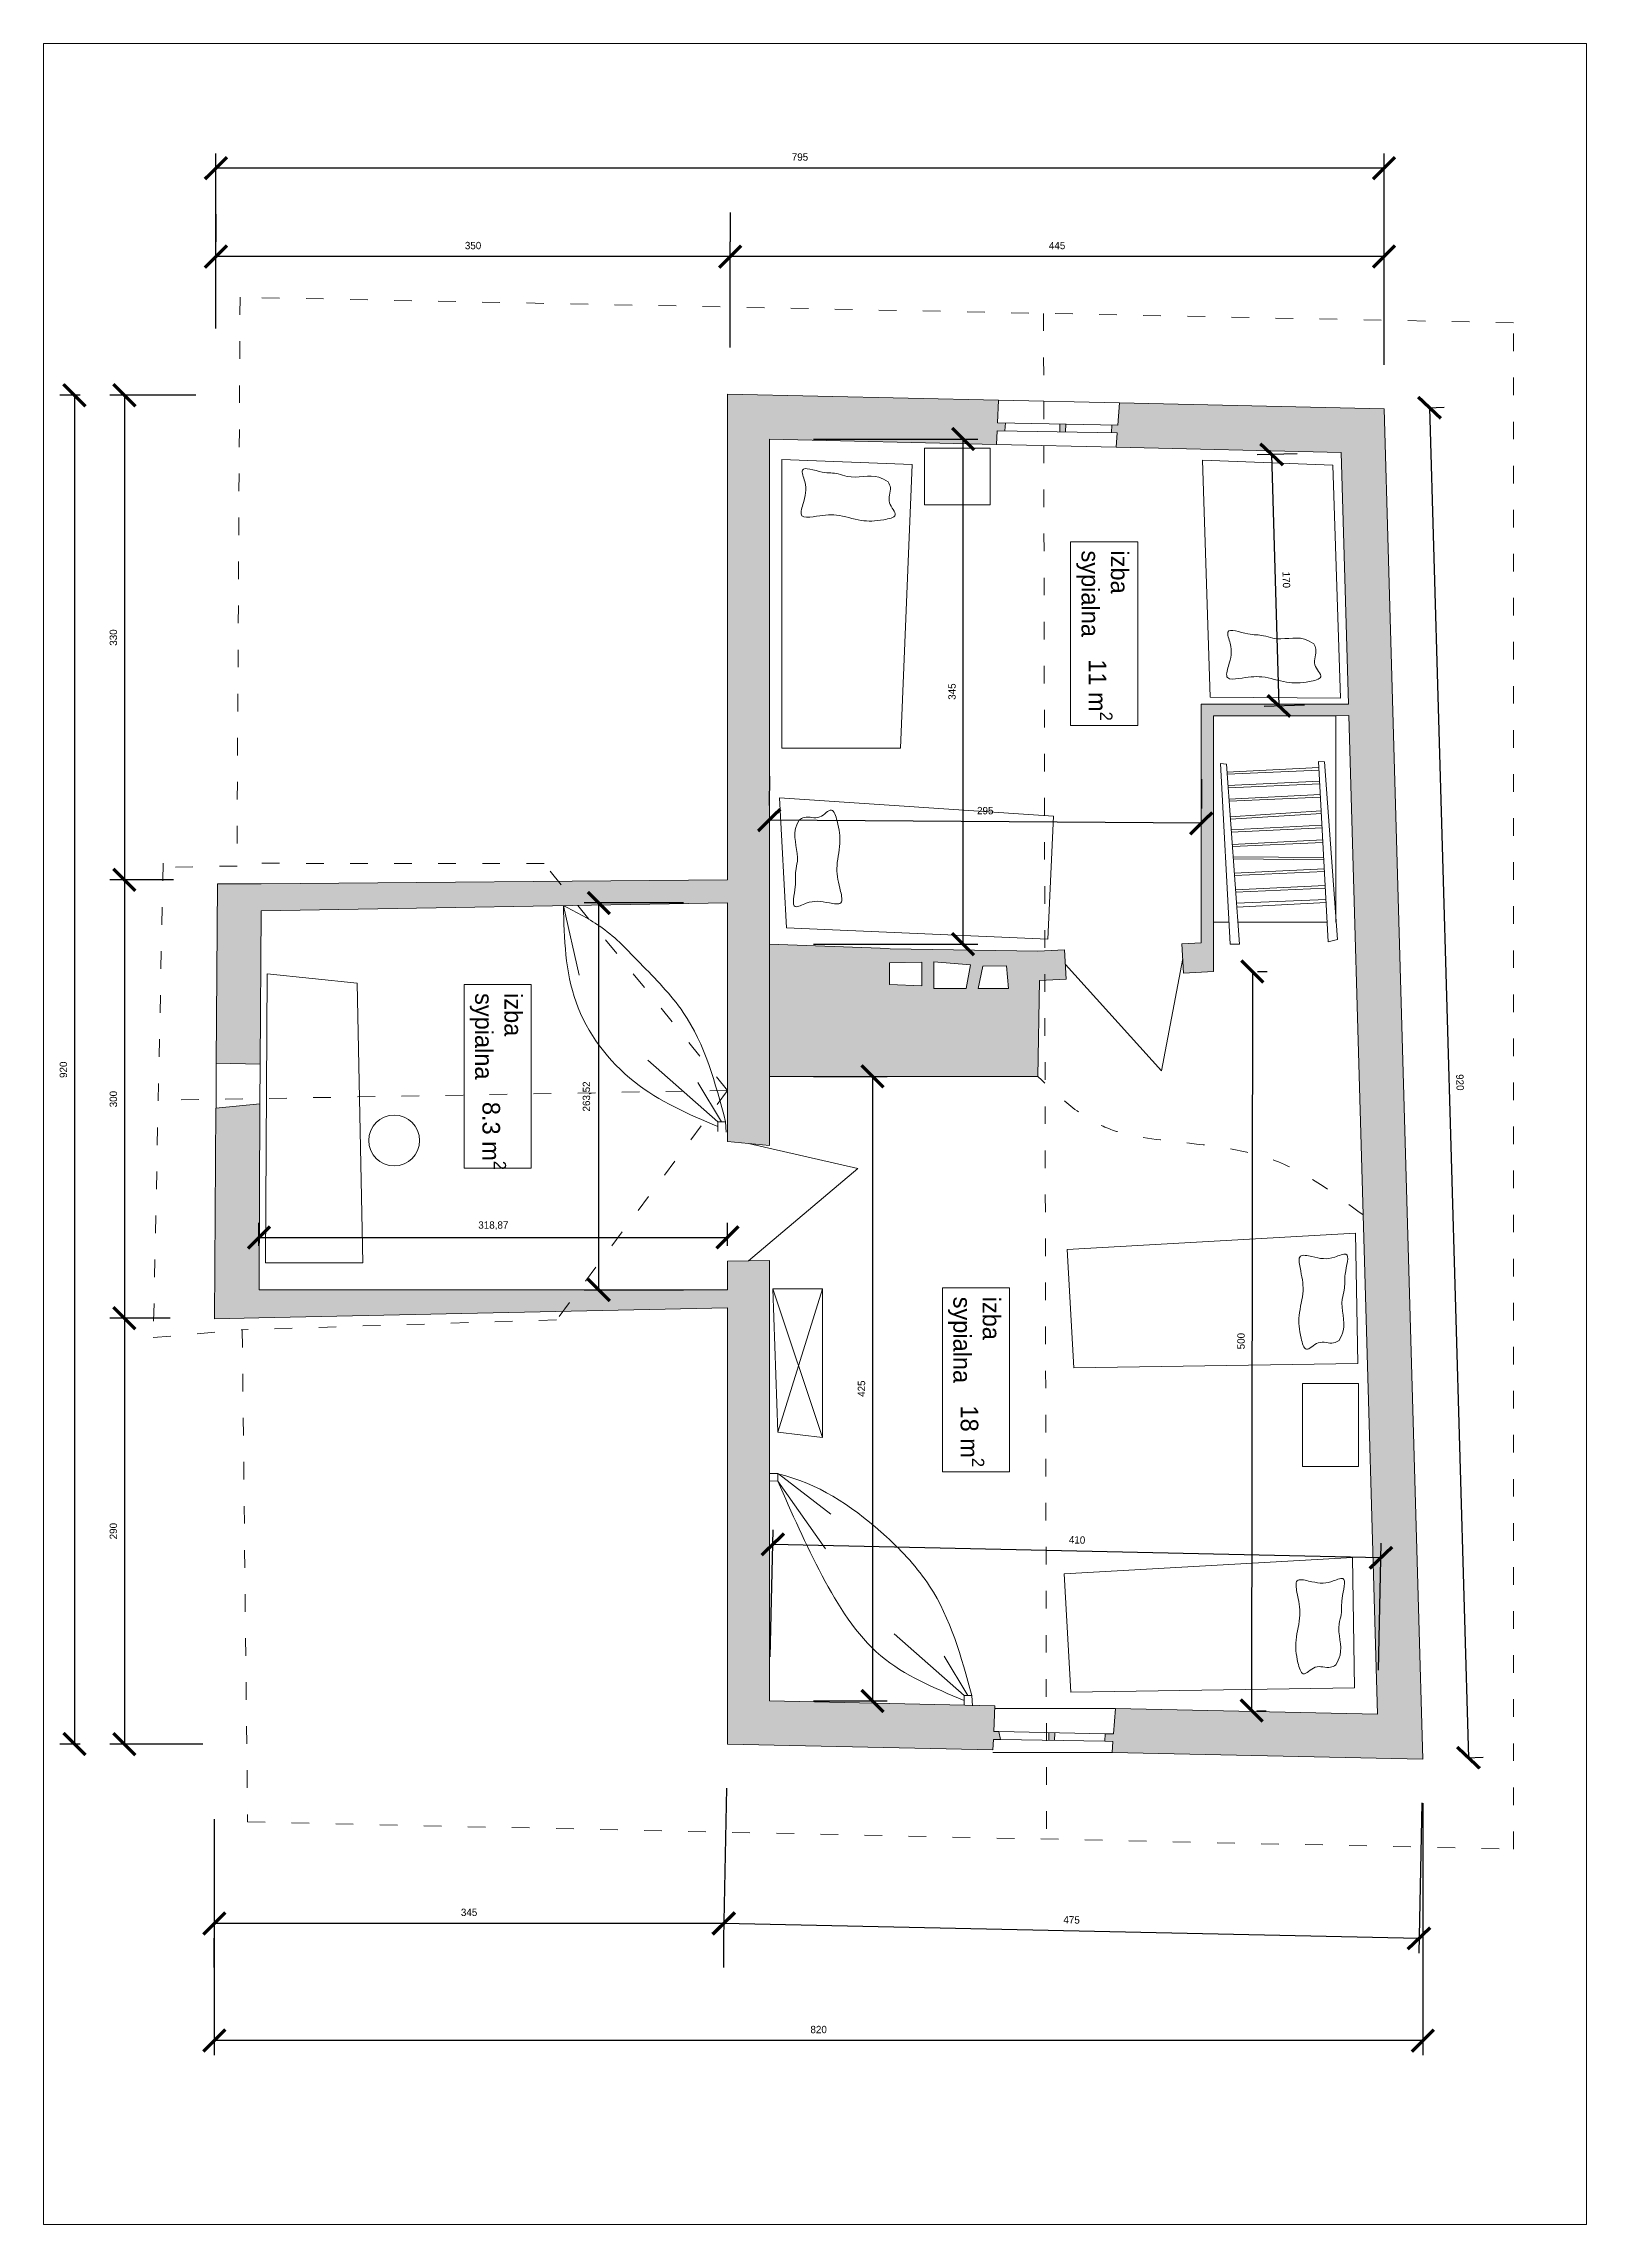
# Model space of a CAD drawing. Header units: centimetres. Extents: x 2280 to 32242, y -4577 to 2534.
# Drawn here: x 21939 to 22989, y -594 to 891 of the extents above; entities that cross this region are included whole.
import ezdxf

# ---------------------------------------------------------------- set-up
doc = ezdxf.new("R2010")
doc.units = ezdxf.units.CM
doc.linetypes.add('ACAD_ISO03W100', pattern=[30, 12, -18])
doc.layers.get('0').update_dxf_attribs({"lineweight": 15})
for name, color, linetype, lineweight in [('dim', 40, 'Continuous', 0), ('drzwi', 82, 'Continuous', 15), ('obiekty', 22, 'Continuous', 5), ('przerywana', 7, 'ACAD_ISO03W100', 0)]:
    doc.layers.add(name, color=color, linetype=linetype, lineweight=lineweight)
doc.styles.get("Standard").update_dxf_attribs({"font": 'cdm.shx'})
doc.dimstyles.new('mojje', dxfattribs={"dimtxt": 5, "dimasz": 15, "dimexe": 10, "dimexo": 30, "dimgap": 5, "dimtad": 1, "dimtxsty": 'Standard', "dimblk": 'ARCHTICK', "dimcen": 0, "dimadec": 0, "dimazin": 0, "dimtfac": 1, "dimtmove": 0, "dimatfit": 3, "dimldrblk": 'NONE', "dimfxl": 1, "dimarcsym": 2})

msp = doc.modelspace()

# ---------------------------------------------------------------- texts
at = {"layer": 'dim', "char_height": 12, "attachment_point": 1, "rotation": 270}
for s, insert in [('{\\Fcdm_nc|c238;izba sypialna}', (22677.218, 546.29)), ('\\A1;{\\Fcdm_nc|c238;11 m\\H0.7x;\\S2^ ;}', (22666.277, 472.201)), ('{\\Fcdm_nc|c238;izba sypialna}', (22264.492, 244.903)), ('\\A1;{\\Fcdm_nc|c238;8.3 m\\H0.7x;\\S2^ ;}', (22253.551, 170.814)), ('{\\Fcdm_nc|c238;izba sypialna}', (22589.993, 38.174)), ('\\A1;{\\Fcdm_nc|c238;18 m\\H0.7x;\\S2^ ;}', (22579.052, -35.916))]:
    msp.add_mtext_dynamic_manual_height_columns(s, width=84.70263, gutter_width=12.5, heights=[0], dxfattribs=dict(at, insert=insert))

# ---------------------------------------------------------------- blocks, each defined once
blk = doc.blocks.new('_ArchTick')
at = {"color": 0, "linetype": 'ByBlock', "const_width": 0.15}
blk.add_lwpolyline([(-0.5, -0.5), (0.5, 0.5)], dxfattribs=at)
blk = doc.blocks.new('*D45')
at = {"layer": 'Defpoints', "color": 0, "transparency": 16777216}
for p in [(22056.1, 806.7), (22056.1, 667.5), (22851.1, 642.6)]:
    blk.add_point(p, dxfattribs=at)
at = {"layer": 'dim', "color": 0, "lineweight": -2, "transparency": 16777216}
for p, q in [((22056.1, 697.5), (22056.1, 816.7)), ((22851.1, 806.7), (22056.1, 806.7)), ((22851.1, 672.6), (22851.1, 816.7))]:
    blk.add_line(p, q, dxfattribs=at)
at = {"layer": 'dim', "color": 0, "lineweight": -2, "transparency": 16777216, "xscale": 15, "yscale": 15, "zscale": 15, "rotation": 180}
blk.add_blockref('_ArchTick', (22056.1, 806.7), dxfattribs=at)
at = {"layer": 'dim', "color": 0, "lineweight": -2, "transparency": 16777216, "xscale": 15, "yscale": 15, "zscale": 15}
blk.add_blockref('_ArchTick', (22851.1, 806.7), dxfattribs=at)
at = {"layer": 'dim', "color": 0, "transparency": 16777216, "insert": (22453.6, 814.2), "char_height": 5, "attachment_point": 5}
blk.add_mtext('795', dxfattribs=at)
blk = doc.blocks.new('_None')
blk = doc.blocks.new('*D46')
at = {"layer": 'Defpoints', "color": 0, "transparency": 16777216}
for p in [(22406.1, 746.4), (22406.1, 746.4), (22851.1, 642.6)]:
    blk.add_point(p, dxfattribs=at)
at = {"layer": 'dim', "color": 0, "lineweight": -2, "transparency": 16777216}
for p, q in [((22406.1, 776.4), (22406.1, 756.4)), ((22851.1, 746.4), (22406.1, 746.4)), ((22851.1, 672.6), (22851.1, 756.4))]:
    blk.add_line(p, q, dxfattribs=at)
at = {"layer": 'dim', "color": 0, "lineweight": -2, "transparency": 16777216, "xscale": 15, "yscale": 15, "zscale": 15, "rotation": 180}
blk.add_blockref('_ArchTick', (22406.1, 746.4), dxfattribs=at)
at = {"layer": 'dim', "color": 0, "lineweight": -2, "transparency": 16777216, "xscale": 15, "yscale": 15, "zscale": 15}
blk.add_blockref('_ArchTick', (22851.1, 746.4), dxfattribs=at)
at = {"layer": 'dim', "color": 0, "transparency": 16777216, "insert": (22628.6, 753.9), "char_height": 5, "attachment_point": 5}
blk.add_mtext('445', dxfattribs=at)
blk = doc.blocks.new('*D43')
at = {"layer": 'Defpoints', "color": 0, "transparency": 16777216}
for p in [(22056.1, 746.4), (22056.1, 745.4), (22406.1, 654.6)]:
    blk.add_point(p, dxfattribs=at)
at = {"layer": 'dim', "color": 0, "lineweight": -2, "transparency": 16777216}
for p, q in [((22056.1, 775.4), (22056.1, 756.4)), ((22406.1, 746.4), (22056.1, 746.4)), ((22406.1, 684.6), (22406.1, 756.4))]:
    blk.add_line(p, q, dxfattribs=at)
at = {"layer": 'dim', "color": 0, "lineweight": -2, "transparency": 16777216, "xscale": 15, "yscale": 15, "zscale": 15, "rotation": 180}
blk.add_blockref('_ArchTick', (22056.1, 746.4), dxfattribs=at)
at = {"layer": 'dim', "color": 0, "lineweight": -2, "transparency": 16777216, "xscale": 15, "yscale": 15, "zscale": 15}
blk.add_blockref('_ArchTick', (22406.1, 746.4), dxfattribs=at)
at = {"layer": 'dim', "color": 0, "transparency": 16777216, "insert": (22231.1, 753.9), "char_height": 5, "attachment_point": 5}
blk.add_mtext('350', dxfattribs=at)
blk = doc.blocks.new('*D47')
at = {"layer": 'Defpoints', "color": 0, "transparency": 16777216}
for p in [(22877.5, -276.7), (22055, -287.7), (22055, -468.4)]:
    blk.add_point(p, dxfattribs=at)
at = {"layer": 'dim', "color": 0, "lineweight": -2, "transparency": 16777216}
for p, q in [((22877.5, -306.7), (22877.5, -478.4)), ((22055, -317.7), (22055, -478.4)), ((22877.5, -468.4), (22055, -468.4))]:
    blk.add_line(p, q, dxfattribs=at)
at = {"layer": 'dim', "color": 0, "lineweight": -2, "transparency": 16777216, "xscale": 15, "yscale": 15, "zscale": 15, "rotation": 180}
blk.add_blockref('_ArchTick', (22055, -468.4), dxfattribs=at)
at = {"layer": 'dim', "color": 0, "lineweight": -2, "transparency": 16777216, "xscale": 15, "yscale": 15, "zscale": 15}
blk.add_blockref('_ArchTick', (22877.5, -468.4), dxfattribs=at)
at = {"layer": 'dim', "color": 0, "transparency": 16777216, "insert": (22466.3, -460.9), "char_height": 5, "attachment_point": 5}
blk.add_mtext('820', dxfattribs=at)
blk = doc.blocks.new('*D48')
at = {"layer": 'Defpoints', "color": 0, "transparency": 16777216}
for p in [(22404.3, -266.5), (22877.5, -276.7), (22401.7, -388.6)]:
    blk.add_point(p, dxfattribs=at)
at = {"layer": 'dim', "color": 0, "lineweight": -2, "transparency": 16777216}
for p, q in [((22403.7, -296.5), (22401.5, -398.6)), ((22876.9, -306.6), (22874.7, -408.8)), ((22874.9, -398.8), (22401.7, -388.6))]:
    blk.add_line(p, q, dxfattribs=at)
at = {"layer": 'dim', "color": 0, "lineweight": -2, "transparency": 16777216, "xscale": 15, "yscale": 15, "zscale": 15}
for p, rotation in [((22401.7, -388.6), 178.7715853147766), ((22874.9, -398.8), 358.7715853147767)]:
    blk.add_blockref('_ArchTick', p, dxfattribs=dict(at, rotation=rotation))
at = {"layer": 'dim', "color": 0, "transparency": 16777216, "insert": (22638.5, -386.2), "char_height": 5, "attachment_point": 5, "rotation": 358.7716}
blk.add_mtext('475', dxfattribs=at)
blk = doc.blocks.new('*D49')
at = {"layer": 'Defpoints', "color": 0, "transparency": 16777216}
for p in [(22851.1, 642.6), (22877.5, -276.7), (22908.6, -275.8)]:
    blk.add_point(p, dxfattribs=at)
at = {"layer": 'dim', "color": 0, "lineweight": -2, "transparency": 16777216}
for p, q in [((22881.1, 643.5), (22892.1, 643.8)), ((22882.1, 643.5), (22908.6, -275.8)), ((22907.5, -275.8), (22918.6, -275.5))]:
    blk.add_line(p, q, dxfattribs=at)
at = {"layer": 'dim', "color": 0, "lineweight": -2, "transparency": 16777216, "xscale": 15, "yscale": 15, "zscale": 15}
for p, rotation in [((22882.1, 643.5), 91.64641801373052), ((22908.6, -275.8), 271.6464180137305)]:
    blk.add_blockref('_ArchTick', p, dxfattribs=dict(at, rotation=rotation))
at = {"layer": 'dim', "color": 0, "transparency": 16777216, "insert": (22902.8, 184.1), "char_height": 5, "attachment_point": 5, "rotation": 271.6464}
blk.add_mtext('920', dxfattribs=at)
blk = doc.blocks.new('*D40')
at = {"layer": 'Defpoints', "color": 0, "transparency": 16777216}
for p in [(22072.5, 652), (21993.8, 322), (22057.2, 322)]:
    blk.add_point(p, dxfattribs=at)
at = {"layer": 'dim', "color": 0, "lineweight": -2, "transparency": 16777216}
for p, q in [((22042.5, 652), (21983.8, 652)), ((21993.8, 652), (21993.8, 322)), ((22027.2, 322), (21983.8, 322))]:
    blk.add_line(p, q, dxfattribs=at)
at = {"layer": 'dim', "color": 0, "lineweight": -2, "transparency": 16777216, "xscale": 15, "yscale": 15, "zscale": 15}
for p, rotation in [((21993.8, 652), 90), ((21993.8, 322), 270)]:
    blk.add_blockref('_ArchTick', p, dxfattribs=dict(at, rotation=rotation))
at = {"layer": 'dim', "color": 0, "transparency": 16777216, "insert": (21986.3, 487), "char_height": 5, "attachment_point": 5, "rotation": 90}
blk.add_mtext('330', dxfattribs=at)
blk = doc.blocks.new('*D41')
at = {"layer": 'Defpoints', "color": 0, "transparency": 16777216}
for p in [(22055, 23.5), (21993.8, -266.5), (22077.1, -266.5)]:
    blk.add_point(p, dxfattribs=at)
at = {"layer": 'dim', "color": 0, "lineweight": -2, "transparency": 16777216}
for p, q in [((22025, 23.5), (21983.8, 23.5)), ((21993.8, 23.5), (21993.8, -266.5)), ((22047.1, -266.5), (21983.8, -266.5))]:
    blk.add_line(p, q, dxfattribs=at)
at = {"layer": 'dim', "color": 0, "lineweight": -2, "transparency": 16777216, "xscale": 15, "yscale": 15, "zscale": 15}
for p, rotation in [((21993.8, 23.5), 90), ((21993.8, -266.5), 270)]:
    blk.add_blockref('_ArchTick', p, dxfattribs=dict(at, rotation=rotation))
at = {"layer": 'dim', "color": 0, "transparency": 16777216, "insert": (21986.3, -121.5), "char_height": 5, "attachment_point": 5, "rotation": 90}
blk.add_mtext('290', dxfattribs=at)
blk = doc.blocks.new('*D42')
at = {"layer": 'Defpoints', "color": 0, "transparency": 16777216}
for p in [(21993.8, 322), (21993.8, 23.5), (21993.8, 23.5)]:
    blk.add_point(p, dxfattribs=at)
at = {"layer": 'dim', "color": 0, "lineweight": -2, "transparency": 16777216}
for p, q in [((21993.8, 322), (21993.8, 23.5)), ((22023.8, 322), (22003.8, 322)), ((22023.8, 23.5), (22003.8, 23.5))]:
    blk.add_line(p, q, dxfattribs=at)
at = {"layer": 'dim', "color": 0, "lineweight": -2, "transparency": 16777216, "xscale": 15, "yscale": 15, "zscale": 15}
for p, rotation in [((21993.8, 322), 90), ((21993.8, 23.5), 270)]:
    blk.add_blockref('_ArchTick', p, dxfattribs=dict(at, rotation=rotation))
at = {"layer": 'dim', "color": 0, "transparency": 16777216, "insert": (21986.3, 172.7), "char_height": 5, "attachment_point": 5, "rotation": 90}
blk.add_mtext('300', dxfattribs=at)
blk = doc.blocks.new('*D39')
at = {"layer": 'Defpoints', "color": 0, "transparency": 16777216}
for p in [(22055, -388.6), (22055, -388.6), (22401.7, -388.6)]:
    blk.add_point(p, dxfattribs=at)
at = {"layer": 'dim', "color": 0, "lineweight": -2, "transparency": 16777216}
for p, q in [((22401.7, -388.6), (22055, -388.6)), ((22055, -418.6), (22055, -398.6)), ((22401.7, -418.6), (22401.7, -398.6))]:
    blk.add_line(p, q, dxfattribs=at)
at = {"layer": 'dim', "color": 0, "lineweight": -2, "transparency": 16777216, "xscale": 15, "yscale": 15, "zscale": 15, "rotation": 180}
blk.add_blockref('_ArchTick', (22055, -388.6), dxfattribs=at)
at = {"layer": 'dim', "color": 0, "lineweight": -2, "transparency": 16777216, "xscale": 15, "yscale": 15, "zscale": 15}
blk.add_blockref('_ArchTick', (22401.7, -388.6), dxfattribs=at)
at = {"layer": 'dim', "color": 0, "transparency": 16777216, "insert": (22228.4, -381.1), "char_height": 5, "attachment_point": 5}
blk.add_mtext('345', dxfattribs=at)
blk = doc.blocks.new('*D44')
at = {"layer": 'Defpoints', "color": 0, "transparency": 16777216}
for p in [(21993.8, 652), (21959.8, -266.5), (21993.8, -266.5)]:
    blk.add_point(p, dxfattribs=at)
at = {"layer": 'dim', "color": 0, "lineweight": -2, "transparency": 16777216}
for p, q in [((21963.8, 652), (21949.8, 652)), ((21959.8, 652), (21959.8, -266.5)), ((21963.8, -266.5), (21949.8, -266.5))]:
    blk.add_line(p, q, dxfattribs=at)
at = {"layer": 'dim', "color": 0, "lineweight": -2, "transparency": 16777216, "xscale": 15, "yscale": 15, "zscale": 15}
for p, rotation in [((21959.8, 652), 90), ((21959.8, -266.5), 270)]:
    blk.add_blockref('_ArchTick', p, dxfattribs=dict(at, rotation=rotation))
at = {"layer": 'dim', "color": 0, "transparency": 16777216, "insert": (21952.3, 192.7), "char_height": 5, "attachment_point": 5, "rotation": 90}
blk.add_mtext('920', dxfattribs=at)
blk = doc.blocks.new('*D50')
at = {"layer": 'Defpoints', "color": 0, "transparency": 16777216}
for p in [(22432.8, 622.2), (22564.6, 622.2), (22432.8, 278.2)]:
    blk.add_point(p, dxfattribs=at)
at = {"layer": 'dim', "color": 0, "lineweight": -2, "transparency": 16777216}
for p, q in [((22462.8, 622.2), (22574.6, 622.2)), ((22564.6, 278.2), (22564.6, 622.2)), ((22462.8, 278.2), (22574.6, 278.2))]:
    blk.add_line(p, q, dxfattribs=at)
at = {"layer": 'dim', "color": 0, "lineweight": -2, "transparency": 16777216, "xscale": 15, "yscale": 15, "zscale": 15}
for p, rotation in [((22564.6, 622.2), 90), ((22564.6, 278.2), 270)]:
    blk.add_blockref('_ArchTick', p, dxfattribs=dict(at, rotation=rotation))
at = {"layer": 'dim', "color": 0, "transparency": 16777216, "insert": (22557.1, 450.2), "char_height": 5, "attachment_point": 5, "rotation": 90}
blk.add_mtext('345', dxfattribs=at)
blk = doc.blocks.new('*D51')
at = {"layer": 'Defpoints', "color": 0, "transparency": 16777216}
for p in [(22316.7, 306.3), (22404.3, 306.3), (22404.3, 42.7)]:
    blk.add_point(p, dxfattribs=at)
at = {"layer": 'dim', "color": 0, "lineweight": -2, "transparency": 16777216}
for p, q in [((22374.3, 306.3), (22306.7, 306.3)), ((22316.7, 42.7), (22316.7, 306.3)), ((22374.3, 42.7), (22306.7, 42.7))]:
    blk.add_line(p, q, dxfattribs=at)
at = {"layer": 'dim', "color": 0, "lineweight": -2, "transparency": 16777216, "xscale": 15, "yscale": 15, "zscale": 15}
for p, rotation in [((22316.7, 306.3), 90), ((22316.7, 42.7), 270)]:
    blk.add_blockref('_ArchTick', p, dxfattribs=dict(at, rotation=rotation))
at = {"layer": 'dim', "color": 0, "transparency": 16777216, "insert": (22308.7, 174.5), "char_height": 5, "attachment_point": 5, "rotation": 90}
blk.add_mtext('263,52', dxfattribs=at)
blk = doc.blocks.new('*D52')
at = {"layer": 'Defpoints', "color": 0, "transparency": 16777216}
for p in [(22404.3, 78.5), (22085.4, 42.7), (22404.3, 42.7)]:
    blk.add_point(p, dxfattribs=at)
at = {"layer": 'dim', "color": 0, "lineweight": -2, "transparency": 16777216}
for p, q in [((22085.4, 72.7), (22085.4, 88.5)), ((22085.4, 78.5), (22404.3, 78.5)), ((22404.3, 72.7), (22404.3, 88.5))]:
    blk.add_line(p, q, dxfattribs=at)
at = {"layer": 'dim', "color": 0, "lineweight": -2, "transparency": 16777216, "xscale": 15, "yscale": 15, "zscale": 15, "rotation": 180}
blk.add_blockref('_ArchTick', (22085.4, 78.5), dxfattribs=at)
at = {"layer": 'dim', "color": 0, "lineweight": -2, "transparency": 16777216, "xscale": 15, "yscale": 15, "zscale": 15}
blk.add_blockref('_ArchTick', (22404.3, 78.5), dxfattribs=at)
at = {"layer": 'dim', "color": 0, "transparency": 16777216, "insert": (22244.9, 86.5), "char_height": 5, "attachment_point": 5}
blk.add_mtext('318,87', dxfattribs=at)
blk = doc.blocks.new('*D53')
at = {"layer": 'Defpoints', "color": 0, "transparency": 16777216}
for p in [(22432.8, 188.2), (22432.8, -237.1), (22503, -237.1)]:
    blk.add_point(p, dxfattribs=at)
at = {"layer": 'dim', "color": 0, "lineweight": -2, "transparency": 16777216}
for p, q in [((22462.8, 188.2), (22513, 188.2)), ((22503, 188.2), (22503, -237.1)), ((22462.8, -237.1), (22513, -237.1))]:
    blk.add_line(p, q, dxfattribs=at)
at = {"layer": 'dim', "color": 0, "lineweight": -2, "transparency": 16777216, "xscale": 15, "yscale": 15, "zscale": 15}
for p, rotation in [((22503, 188.2), 90), ((22503, -237.1), 270)]:
    blk.add_blockref('_ArchTick', p, dxfattribs=dict(at, rotation=rotation))
at = {"layer": 'dim', "color": 0, "transparency": 16777216, "insert": (22495.5, -24.5), "char_height": 5, "attachment_point": 5, "rotation": 90}
blk.add_mtext('425', dxfattribs=at)
blk = doc.blocks.new('*D54')
at = {"layer": 'Defpoints', "color": 0, "transparency": 16777216}
for p in [(22435.1, -130.5), (22432.8, -237.1), (22846.7, -246.2)]:
    blk.add_point(p, dxfattribs=at)
at = {"layer": 'dim', "color": 0, "lineweight": -2, "transparency": 16777216}
for p, q in [((22433.4, -207.1), (22435.3, -120.5)), ((22849, -139.6), (22435.1, -130.5)), ((22847.3, -216.2), (22849.2, -129.6))]:
    blk.add_line(p, q, dxfattribs=at)
at = {"layer": 'dim', "color": 0, "lineweight": -2, "transparency": 16777216, "xscale": 15, "yscale": 15, "zscale": 15}
for p, rotation in [((22435.1, -130.5), 178.7400585397025), ((22849, -139.6), 358.7400585397025)]:
    blk.add_blockref('_ArchTick', p, dxfattribs=dict(at, rotation=rotation))
at = {"layer": 'dim', "color": 0, "transparency": 16777216, "insert": (22642.2, -127.5), "char_height": 5, "attachment_point": 5, "rotation": 358.7401}
blk.add_mtext('410', dxfattribs=at)
blk = doc.blocks.new('*D55')
at = {"layer": 'Defpoints', "color": 0, "transparency": 16777216}
for p in [(22735.1, 259.6), (22734.5, -243.7), (22761, -243.7)]:
    blk.add_point(p, dxfattribs=at)
at = {"layer": 'dim', "color": 0, "lineweight": -2, "transparency": 16777216}
for p, q in [((22761.5, 259.6), (22761, -243.7)), ((22765.1, 259.6), (22771.5, 259.6)), ((22764.5, -243.7), (22771, -243.8))]:
    blk.add_line(p, q, dxfattribs=at)
at = {"layer": 'dim', "color": 0, "lineweight": -2, "transparency": 16777216, "xscale": 15, "yscale": 15, "zscale": 15}
for p, rotation in [((22761.5, 259.6), 89.93714076002865), ((22761, -243.7), 269.9371407600287)]:
    blk.add_blockref('_ArchTick', p, dxfattribs=dict(at, rotation=rotation))
at = {"layer": 'dim', "color": 0, "transparency": 16777216, "insert": (22753.8, 7.9), "char_height": 5, "attachment_point": 5, "rotation": 89.9371}
blk.add_mtext('500', dxfattribs=at)
blk = doc.blocks.new('*D56')
at = {"layer": 'Defpoints', "color": 0, "transparency": 16777216}
for p in [(22822, 613.1), (22779.6, 440.4), (22826.9, 441.7)]:
    blk.add_point(p, dxfattribs=at)
at = {"layer": 'dim', "color": 0, "lineweight": -2, "transparency": 16777216}
for p, q in [((22792, 612.2), (22764.7, 611.5)), ((22774.6, 611.7), (22779.6, 440.4)), ((22796.9, 440.9), (22769.6, 440.1))]:
    blk.add_line(p, q, dxfattribs=at)
at = {"layer": 'dim', "color": 0, "lineweight": -2, "transparency": 16777216, "xscale": 15, "yscale": 15, "zscale": 15}
for p, rotation in [((22774.6, 611.7), 91.64641801373091), ((22779.6, 440.4), 271.6464180137309)]:
    blk.add_blockref('_ArchTick', p, dxfattribs=dict(at, rotation=rotation))
at = {"layer": 'dim', "color": 0, "transparency": 16777216, "insert": (22784.6, 526.3), "char_height": 5, "attachment_point": 5, "rotation": 271.6464}
blk.add_mtext('170', dxfattribs=at)
blk = doc.blocks.new('*D57')
at = {"layer": 'Defpoints', "color": 0, "transparency": 16777216}
for p in [(22432.6, 362.7), (22432.6, 362.7), (22726.7, 360.5)]:
    blk.add_point(p, dxfattribs=at)
at = {"layer": 'dim', "color": 0, "lineweight": -2, "transparency": 16777216}
for p, q in [((22432.8, 392.7), (22432.6, 372.7)), ((22726.9, 390.5), (22726.8, 370.5)), ((22726.7, 360.5), (22432.6, 362.7))]:
    blk.add_line(p, q, dxfattribs=at)
at = {"layer": 'dim', "color": 0, "lineweight": -2, "transparency": 16777216, "xscale": 15, "yscale": 15, "zscale": 15}
for p, rotation in [((22432.6, 362.7), 179.5702217461034), ((22726.7, 360.5), 359.5702217461034)]:
    blk.add_blockref('_ArchTick', p, dxfattribs=dict(at, rotation=rotation))
at = {"layer": 'dim', "color": 0, "transparency": 16777216, "insert": (22579.7, 369.1), "char_height": 5, "attachment_point": 5, "rotation": 359.5702}
blk.add_mtext('295', dxfattribs=at)

# ---------------------------------------------------------------- dimensions: what is measured, and where the dimension line sits
at = {"layer": 'dim'}
for base, p1, p2, picture, middle in [((22056.129, 806.739), (22851.125, 642.649), (22056.129, 667.546), '*D45', (22453.627, 814.239)), ((22056.129, 746.43), (22406.127, 654.633), (22056.129, 745.351), '*D43', (22231.128, 753.93)), ((22406.127, 746.43), (22851.125, 642.649), (22406.127, 746.43), '*D46', (22628.626, 753.93)), ((22404.321, 78.511), (22085.449, 42.744), (22404.321, 42.744), '*D52', (22244.885, 86.511))]:
    dim = msp.add_linear_dim(base=base, p1=p1, p2=p2, dimstyle='mojje', dxfattribs=at)
    dim.commit()
    dim.dimension.update_dxf_attribs({"geometry": picture, "text_midpoint": middle})
for base, p1, p2, text, picture, middle in [((21959.767, -266.508), (21993.755, 651.98), (21993.755, -266.508), '920', '*D44', (21952.267, 192.736)), ((22564.581, 622.165), (22432.779, 278.19), (22432.779, 622.165), '345', '*D50', (22557.081, 450.177)), ((21993.755, 23.493), (21993.755, 321.983), (21993.755, 23.493), '300', '*D42', (21986.255, 172.738)), ((22502.956, -237.077), (22432.779, 188.177), (22432.779, -237.077), '425', '*D53', (22495.456, -24.45))]:
    dim = msp.add_linear_dim(base=base, p1=p1, p2=p2, angle=270, text=text, dimstyle='mojje', dxfattribs=at)
    dim.commit()
    dim.dimension.update_dxf_attribs({"geometry": picture, "text_midpoint": middle})
for base, p1, p2, picture, middle in [((21993.755, 321.983), (22072.515, 651.98), (22057.207, 321.983), '*D40', (21986.255, 486.981)), ((22316.715, 306.264), (22404.321, 42.744), (22404.321, 306.264), '*D51', (22308.715, 174.504)), ((21993.755, -266.508), (22055.008, 23.493), (22077.052, -266.508), '*D41', (21986.255, -121.507))]:
    dim = msp.add_linear_dim(base=base, p1=p1, p2=p2, angle=270, dimstyle='mojje', dxfattribs=at)
    dim.commit()
    dim.dimension.update_dxf_attribs({"geometry": picture, "text_midpoint": middle})
for p1, p2, distance, text, picture, middle in [((22851.125, 642.649), (22877.549, -276.655), 31.028, '920', '*D49', (22902.849, 184.104)), ((22821.962, 613.11), (22826.888, 441.732), -47.335, '170', '*D56', (22784.606, 526.276)), ((22726.682, 360.459), (22432.557, 362.665), 0, '295', '*D57', (22579.676, 369.062)), ((22735.08, 259.6), (22734.528, -243.714), 26.448, '500', '*D55', (22753.752, 7.922)), ((22846.661, -246.18), (22432.779, -237.077), -106.632, '410', '*D54', (22642.23, -127.524)), ((22877.549, -276.655), (22404.321, -266.508), 122.141, '475', '*D48', (22638.477, -386.196))]:
    dim = msp.add_aligned_dim(p1=p1, p2=p2, distance=distance, text=text, dimstyle='mojje', dxfattribs=at)
    dim.commit()
    dim.dimension.update_dxf_attribs({"geometry": picture, "text_midpoint": middle})
for base, p1, p2, text, picture, middle in [((22055.005, -468.394), (22877.549, -276.655), (22055.005, -287.653), '820', '*D47', (22466.277, -460.894)), ((22055.005, -388.62), (22401.703, -388.62), (22055.005, -388.62), '345', '*D39', (22228.354, -381.12))]:
    dim = msp.add_linear_dim(base=base, p1=p1, p2=p2, text=text, dimstyle='mojje', dxfattribs=at)
    dim.commit()
    dim.dimension.update_dxf_attribs({"geometry": picture, "text_midpoint": middle})

# ---------------------------------------------------------------- hatches: boundary and pattern name
h = msp.add_hatch(color=256)
h.dxf.hatch_style = 1
h.paths.add_polyline_path([(22584.95, -270.381), (22585.255, -263.349), (22590.049, -263.425), (22588.963, -257.912), (22585.495, -257.836), (22586.25, -240.453), (22432.779, -237.077), (22432.779, 62.711), (22404.321, 62.366), (22404.321, 42.744), (22085.449, 42.744), (22086.013, 169.397), (22056.072, 166.604), (22055.005, 23.093), (22085.364, 23.778), (22404.321, 30.524), (22404.321, -266.508)])
h.paths.add_polyline_path([(22086.215, 196.569), (22086.827, 300.921), (22404.321, 306.264), (22404.321, 143.771), (22432.779, 141.182), (22432.779, 622.165), (22587.38, 618.568), (22587.781, 627.777), (22593.001, 627.695), (22593.441, 633.202), (22588.021, 633.32), (22588.685, 648.596), (22404.321, 652.774), (22404.321, 321.983), (22086.935, 319.191), (22057.207, 319.191), (22056.3, 197.192)])
h.paths.add_polyline_path([(22846.661, -246.18), (22668.33, -242.258), (22666.98, -259.619), (22661.271, -259.494), (22661.201, -264.552), (22666.59, -264.638), (22666.009, -272.119), (22877.549, -276.655), (22851.125, 642.649), (22671.144, 646.727), (22669.962, 631.528), (22665.79, 631.619), (22665.72, 626.543), (22669.57, 626.482), (22668.807, 616.673), (22821.962, 613.11), (22826.888, 441.732), (22726.682, 441.719), (22726.682, 279.198), (22713.581, 278.531), (22714.646, 258.559), (22735.08, 259.6), (22735.08, 433.802), (22827.116, 433.814)])
h.paths.add_polyline_path([(22634.34, 627.04), (22634.501, 632.303), (22630.394, 632.393), (22630.394, 627.102)])
h.paths.add_polyline_path([(22615.546, 188.177), (22616.564, 253.559), (22634.81, 254.489), (22633.746, 274.461), (22615.546, 273.534), (22515.049, 275.141), (22432.779, 278.19), (22432.779, 188.177)])
h.paths.add_polyline_path([(22514.594, 250.656), (22514.594, 265.569), (22536.49, 265.874), (22536.49, 249.743)], flags=16)
h.paths.add_polyline_path([(22544.702, 247.917), (22544.702, 266.178), (22569.639, 264.047), (22566.598, 247.917)], flags=16)
h.paths.add_polyline_path([(22574.809, 247.917), (22578.154, 263.134), (22594.272, 263.439), (22595.489, 247.917)], flags=16)
h.paths.add_polyline_path([(22626.829, -263.968), (22626.988, -258.81), (22622.883, -258.713), (22622.883, -263.902)])

# ---------------------------------------------------------------- linework, layer by layer
for p, q in [((22404.321, 652.774), (22404.321, 321.983)), ((22588.685, 648.596), (22588.021, 633.32)), ((22671.144, 646.727), (22669.962, 631.528)), ((22587.781, 627.777), (22587.38, 618.568)), ((22669.57, 626.482), (22668.807, 616.673)), ((22432.779, 622.165), (22432.779, 141.182)), ((22826.888, 441.732), (22726.682, 441.719)), ((22726.682, 441.719), (22726.682, 279.198)), ((22827.116, 433.814), (22735.08, 433.802)), ((22735.08, 433.802), (22735.08, 259.6)), ((22743.844, 400.846), (22739.815, 401.123)), ((22739.815, 401.123), (22746.43, 278.247)), ((22810.614, 402.422), (22806.585, 402.699)), ((22806.585, 402.699), (22813.201, 279.823)), ((22819.411, 281.374), (22810.614, 402.422)), ((22752.641, 278.247), (22743.844, 400.846)), ((22806.81, 398.521), (22744.235, 395.405)), ((22744.346, 393.859), (22806.906, 396.734)), ((22807.308, 389.27), (22744.898, 386.163)), ((22745.009, 384.613), (22807.404, 387.48)), ((22807.799, 380.151), (22745.552, 377.052)), ((22745.663, 375.503), (22807.895, 378.363)), ((22808.396, 369.061), (22746.423, 364.904)), ((22746.534, 363.354), (22808.492, 367.271)), ((22808.927, 359.202), (22747.053, 356.121)), ((22747.165, 354.566), (22809.023, 357.408)), ((22809.462, 349.256), (22747.766, 346.184)), ((22747.878, 344.632), (22809.559, 347.466)), ((22810.104, 337.335), (22748.369, 337.784)), ((22748.481, 336.225), (22810.201, 335.539)), ((22810.526, 329.506), (22749.182, 326.452)), ((22749.294, 324.894), (22810.622, 327.712)), ((22056.3, 197.192), (22057.207, 319.191)), ((22057.207, 319.191), (22086.935, 319.191)), ((22086.935, 319.191), (22404.321, 321.983)), ((22086.935, 319.191), (22086.936, 319.451)), ((22811.137, 318.15), (22749.996, 315.106)), ((22750.108, 313.55), (22811.234, 316.359)), ((22086.215, 196.569), (22086.827, 300.921)), ((22404.321, 306.264), (22086.827, 300.921)), ((22404.321, 306.264), (22404.321, 143.771)), ((22811.653, 308.567), (22750.645, 306.058)), ((22750.839, 303.356), (22811.762, 306.536)), ((22735.08, 279.626), (22735.08, 293.244)), ((22432.779, 278.19), (22514.594, 275.157)), ((22515.049, 275.141), (22615.546, 273.534)), ((22633.746, 274.461), (22615.546, 273.534)), ((22633.746, 274.461), (22634.81, 254.489)), ((22726.682, 279.198), (22713.581, 278.531)), ((22713.581, 278.531), (22714.646, 258.559)), ((22746.43, 278.247), (22752.641, 278.247)), ((22813.201, 279.823), (22819.411, 281.374)), ((22514.594, 265.569), (22536.49, 265.874)), ((22514.594, 250.656), (22514.594, 265.569)), ((22536.49, 265.874), (22536.49, 249.743)), ((22569.639, 264.047), (22544.702, 266.178)), ((22544.702, 266.178), (22544.702, 247.917)), ((22566.598, 247.917), (22569.639, 264.047)), ((22578.154, 263.134), (22574.809, 247.917)), ((22594.272, 263.439), (22578.154, 263.134)), ((22595.489, 247.917), (22594.272, 263.439)), ((22616.564, 253.559), (22615.546, 188.177)), ((22634.81, 254.489), (22616.564, 253.559)), ((22735.08, 259.6), (22714.646, 258.559)), ((22536.49, 249.743), (22514.594, 250.656)), ((22544.702, 247.917), (22566.598, 247.917)), ((22574.809, 247.917), (22595.489, 247.917)), ((22086.215, 196.569), (22056.3, 197.192)), ((22615.546, 188.177), (22432.779, 188.177)), ((22055.005, 23.093), (22056.072, 166.604)), ((22086.013, 169.397), (22056.072, 166.604)), ((22085.449, 42.744), (22086.013, 169.397)), ((22432.779, 141.182), (22404.321, 143.771)), ((22432.779, 62.711), (22404.321, 62.366)), ((22404.321, 62.366), (22404.321, 42.744)), ((22432.779, 62.711), (22432.779, -237.077)), ((22085.364, 23.778), (22404.321, 30.524)), ((22404.321, 42.744), (22085.449, 42.744)), ((22404.321, 30.524), (22404.321, -266.508)), ((22055.005, 23.093), (22085.364, 23.778)), ((22586.25, -240.453), (22585.495, -257.836)), ((22668.33, -242.258), (22666.98, -259.619)), ((22585.255, -263.349), (22584.95, -270.381)), ((22585.255, -263.349), (22590.049, -263.425)), ((22588.963, -257.912), (22585.495, -257.836)), ((22590.049, -263.425), (22588.963, -257.912)), ((22661.271, -259.494), (22661.201, -264.552)), ((22666.59, -264.638), (22661.201, -264.552)), ((22666.98, -259.619), (22661.271, -259.494)), ((22666.59, -264.638), (22666.009, -272.119))]:
    msp.add_line(p, q)
for points in [[(22588.685, 648.596), (22404.321, 652.774)], [(22666.009, -272.119), (22877.549, -276.655), (22851.125, 642.649), (22671.144, 646.727)], [(22587.38, 618.568), (22432.779, 622.165)], [(22826.888, 441.732), (22821.962, 613.11), (22668.807, 616.673)], [(22668.33, -242.258), (22846.661, -246.18), (22827.116, 433.814)], [(22432.779, -237.077), (22586.25, -240.453)], [(22404.321, -266.508), (22584.95, -270.381)]]:
    msp.add_lwpolyline(points)
at = {"layer": 'dim'}
for p, q in [((22669.57, 626.482), (22587.781, 627.777)), ((22669.962, 631.528), (22588.021, 633.32)), ((22593.441, 633.202), (22593.001, 627.695)), ((22630.394, 632.393), (22630.394, 627.102)), ((22634.501, 632.303), (22634.34, 627.04)), ((22665.79, 631.619), (22665.72, 626.543)), ((22661.269, -259.619), (22588.963, -257.912)), ((22588.963, -257.912), (22590.049, -263.425)), ((22661.201, -264.547), (22590.034, -263.349)), ((22622.883, -258.654), (22622.883, -263.945)), ((22626.99, -258.744), (22626.828, -264.008))]:
    msp.add_line(p, q, dxfattribs=at)
for points in [[(22683.482, 552.193), (22683.482, 427.071), (22637.807, 427.071), (22637.807, 552.193)], [(22270.756, 250.806), (22270.756, 125.684), (22225.081, 125.684), (22225.081, 250.806)], [(22596.258, 44.076), (22596.258, -81.046), (22550.582, -81.046), (22550.582, 44.076)]]:
    msp.add_lwpolyline(points, close=True, dxfattribs=at)
at = {"layer": 'drzwi'}
for p, q in [((22714.113, 268.545), (22699.723, 191.946)), ((22699.723, 191.946), (22634.278, 264.475)), ((22418.55, 142.476), (22492.875, 125.444)), ((22492.875, 125.444), (22418.55, 62.539))]:
    msp.add_line(p, q, dxfattribs=at)
msp.add_lwpolyline([(22988.824, 891.442), (22988.824, -593.558), (21938.824, -593.558), (21938.824, 891.442)], close=True, dxfattribs=at)
at = {"layer": 'obiekty'}
for p, q in [((22671.144, 646.727), (22588.685, 648.596)), ((22668.807, 616.673), (22587.38, 618.568)), ((22529.967, 604.761), (22441.34, 608.357)), ((22441.34, 608.357), (22441.34, 411.788)), ((22521.983, 411.788), (22529.967, 604.761)), ((22816.302, 604.306), (22727.675, 607.902)), ((22727.675, 607.902), (22732.759, 446.408)), ((22821.443, 445.613), (22816.302, 604.306)), ((22732.759, 446.408), (22821.443, 445.613)), ((22441.34, 411.788), (22521.983, 411.788)), ((22439.717, 377.817), (22444.359, 289.239)), ((22626.111, 365.393), (22439.717, 377.817)), ((22622.392, 281.631), (22626.111, 365.393)), ((22292.577, 304.383), (22303.241, 257.045)), ((22444.359, 289.239), (22622.392, 281.631)), ((22089.821, 61.171), (22090.866, 258.01)), ((22090.866, 258.01), (22152.156, 251.619)), ((22152.156, 251.619), (22156.055, 61.171)), ((22056.3, 197.192), (22056.3, 166.625)), ((22086.215, 196.569), (22086.013, 169.397)), ((22397.603, 157.197), (22350.136, 199.315)), ((22400.294, 157.197), (22384.166, 183.948)), ((22402.985, 157.197), (22397.603, 157.197)), ((22397.603, 157.197), (22397.603, 150.683)), ((22403.399, 150.221), (22402.985, 157.197)), ((22831.756, 81.452), (22635.504, 70.292)), ((22833.198, -7.236), (22831.756, 81.452)), ((22156.055, 61.171), (22089.821, 61.171)), ((22635.504, 70.292), (22640.082, -10.22)), ((22438.442, -54.201), (22435.043, 43.45)), ((22435.043, 43.45), (22469.025, 43.45)), ((22435.043, 43.45), (22468.987, -57.777)), ((22438.442, -54.201), (22469.025, 43.45)), ((22469.025, 43.45), (22468.987, -57.777)), ((22640.082, -10.22), (22833.198, -7.236)), ((22468.987, -57.777), (22438.442, -54.201)), ((22438.505, -82.129), (22432.779, -82.129)), ((22432.779, -87.183), (22438.505, -87.528)), ((22438.505, -87.528), (22438.505, -82.129)), ((22438.505, -87.528), (22470.875, -133.629)), ((22438.92, -82.544), (22474.61, -109.955)), ((22829.644, -139.47), (22633.392, -150.63)), ((22831.085, -228.158), (22829.644, -139.47)), ((22633.392, -150.63), (22637.97, -231.142)), ((22565.238, -233.477), (22517.77, -191.359)), ((22567.929, -233.477), (22551.8, -206.726)), ((22570.619, -233.477), (22565.238, -233.477)), ((22565.238, -233.477), (22565.238, -239.991)), ((22571.033, -240.453), (22570.619, -233.477)), ((22637.97, -231.142), (22831.085, -228.158)), ((22668.33, -242.258), (22586.172, -242.258)), ((22666.009, -272.119), (22584.95, -272.119))]:
    msp.add_line(p, q, dxfattribs=at)
for points in [[(22538.312, 615.9), (22538.312, 577.282), (22583.008, 577.282), (22583.008, 615.9)], [(22833.697, -20.885), (22833.697, -77.547), (22795.657, -77.547), (22795.657, -20.885)]]:
    msp.add_lwpolyline(points, close=True, dxfattribs=at)
for points in [[(22745.623, 293.244), (22735.08, 293.244), (22735.08, 433.802), (22818.408, 433.802), (22818.408, 293.244)], [(22812.478, 293.244), (22751.565, 293.244)]]:
    msp.add_lwpolyline(points, dxfattribs=at)
msp.add_circle((22177.382, 144.515), 17.283, dxfattribs=at)
for points in [[(22513.713, 592.974), (22507.29, 596.11), (22485.827, 596.737), (22479.56, 598.462), (22468.751, 599.716), (22455.278, 600.97), (22456.844, 593.288), (22455.591, 577.61), (22454.964, 569.927), (22462.641, 569.3), (22478.464, 570.397), (22495.227, 566.791), (22510.736, 567.262), (22518.413, 570.397), (22514.496, 578.707), (22515.123, 589.212), (22513.713, 592.974)], [(22803.304, 482.78), (22796.881, 485.916), (22775.418, 486.543), (22769.152, 488.268), (22758.342, 489.522), (22744.869, 490.776), (22746.436, 483.094), (22745.183, 467.415), (22744.556, 459.733), (22752.232, 459.106), (22768.055, 460.203), (22784.818, 456.597), (22800.328, 457.067), (22808.004, 460.203), (22804.088, 468.513), (22804.714, 479.017), (22803.304, 482.78)], [(22452.961, 362.726), (22450.435, 356.04), (22451.801, 334.611), (22450.666, 328.212), (22450.419, 317.332), (22450.42, 303.801), (22457.924, 306.074), (22473.652, 306.28), (22481.359, 306.369), (22481.271, 314.071), (22478.711, 329.723), (22480.746, 346.748), (22478.839, 362.147), (22475.005, 369.5), (22467.094, 364.829), (22456.577, 364.479), (22452.961, 362.726)], [(22292.577, 304.383), (22301.165, 238.771), (22341.006, 184.363), (22397.603, 153.94)], [(22402.985, 157.197), (22374.206, 231.71), (22344.741, 265.351), (22318.988, 289.323), (22292.577, 304.383)], [(22820.507, 8.323), (22823.273, 14.913), (22822.681, 36.377), (22824.047, 42.731), (22824.685, 53.595), (22825.173, 67.117), (22817.592, 65.117), (22801.867, 65.478), (22794.162, 65.668), (22793.971, 57.968), (22795.965, 42.233), (22793.317, 25.293), (22794.667, 9.835), (22798.233, 2.349), (22806.307, 6.731), (22816.83, 6.701), (22820.507, 8.323)], [(22438.505, -87.528), (22468.8, -151.903), (22508.64, -206.311), (22565.238, -236.734)], [(22570.619, -233.477), (22541.84, -158.964), (22512.375, -125.322), (22444.079, -83.896), (22438.92, -82.544)], [(22818.395, -212.599), (22821.161, -206.008), (22820.568, -184.545), (22821.934, -178.19), (22822.573, -167.327), (22823.06, -153.805), (22815.479, -155.805), (22799.755, -155.444), (22792.049, -155.254), (22791.859, -162.954), (22793.853, -178.689), (22791.204, -195.629), (22792.555, -211.087), (22796.121, -218.573), (22804.195, -214.191), (22814.718, -214.221), (22818.395, -212.599)]]:
    msp.add_spline(points, degree=3, dxfattribs=at)
at = {"layer": 'przerywana'}
for p, q in [((22619.385, 707.758), (22621.448, -331.177)), ((22020.151, 333.397), (22013.466, 10.285)), ((22070.459, 331.435), (22019.182, 330.55)), ((22279.419, 333.032), (22086.936, 333.292)), ((22404.321, 178.636), (22279.419, 333.032)), ((22404.321, 178.636), (22016.809, 171.841)), ((22404.321, 178.636), (22287.948, 22.361)), ((22013.466, 10.285), (22074.018, 15.615)), ((22287.948, 22.361), (22074.018, 15.615))]:
    msp.add_line(p, q, dxfattribs=at)
for points in [[(22072.509, 718.728), (22070.397, 331.433), (22070.397, 331.433)], [(22074.018, 15.615), (22077.622, -319.516), (22939.337, -337.994), (22939.241, 701.342), (22072.509, 718.728)]]:
    msp.add_lwpolyline(points, dxfattribs=at)
msp.add_spline([(22836.888, 93.817), (22777.317, 130.677), (22704.706, 144.213), (22659.858, 154.187), (22615.546, 188.177)], degree=3, dxfattribs=at)

msp.set_redraw_order([(e.dxf.handle, doc.entitydb.next_handle()) for e in msp.query("TEXT MTEXT ATTDEF DIMENSION ARC_DIMENSION")])  # texts and dimensions are drawn at this point

doc.saveas('drawing.dxf')
